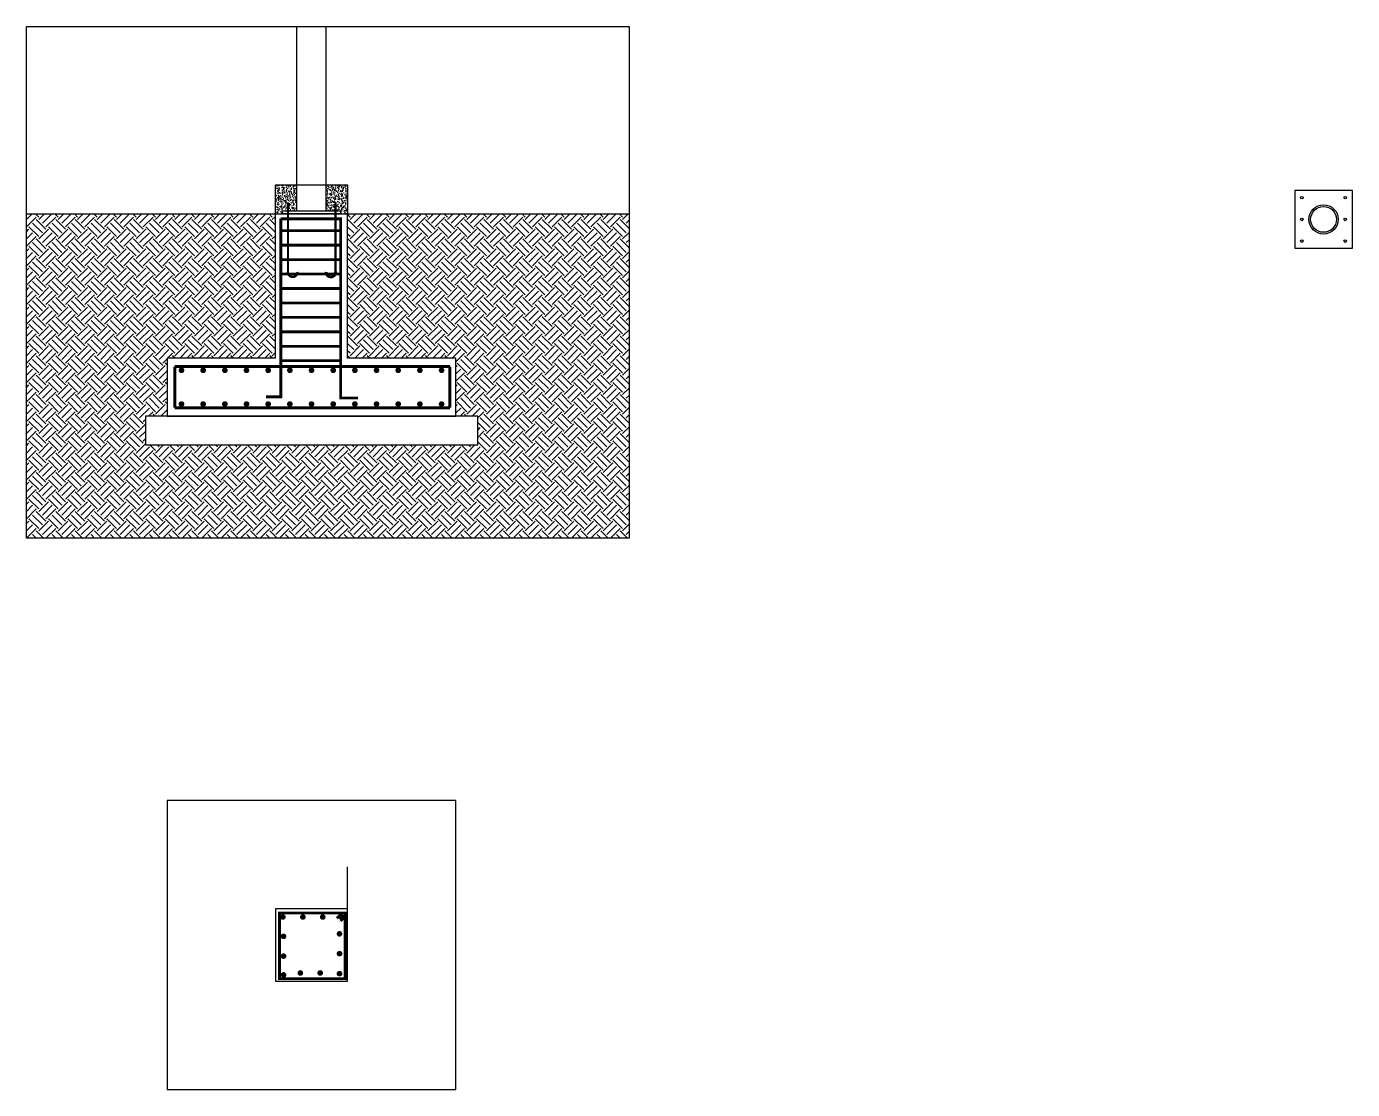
# Model space of a CAD drawing. Extents: x 28691 to 190833, y -3655 to 80068.
# Drawn here: x 28691 to 37867, y 27386 to 34743 of the extents above; entities that cross this region are included whole.
import ezdxf

# ---------------------------------------------------------------- set-up
doc = ezdxf.new("R2010")
doc.units = 0
doc.header["$LTSCALE"] = 10
doc.header["$MEASUREMENT"] = 0
doc.linetypes.add('DASH', pattern=[0.35, 0.25, -0.1])

msp = doc.modelspace()

# ---------------------------------------------------------------- hatches: boundary and pattern name
h = msp.add_hatch()
h.set_pattern_fill('AR-CONC', color=8, scale=20, style=0)
h.set_pattern_definition([(50, (28690.588, 31201.844), (36.43693, -3.18782), [3.81, -41.91]), (355, (28690.59, 31201.844), (-7.04857, 38.21133), [3.048, -33.528]), (100.451, (28693.625, 31201.58), (29.3885, 35.02334), [3.238, -35.618]), (46.1842, (28690.59, 31212.004), (54.2158, -8.40847), [5.715, -62.865]), (96.6356, (28695.106, 31211.303), (47.48085, 49.4851), [4.857, -53.427]), (351.184, (28690.59, 31212.004), (47.4809, 49.485), [4.572, -50.292]), (21, (28695.668, 31209.464), (30.32298, -20.4531), [3.81, -41.91]), (326, (28695.67, 31209.464), (12.3604, 36.8376), [3.048, -33.528]), (71.4514, (28698.195, 31207.76), (42.6833, 16.38457), [3.238, -35.618]), (37.5, (28690.588, 31201.844), (0.61772, 16.91101), [0, -33.1216, 0, -34.036, 0, -33.655]), (7.5, (28690.588, 31201.844), (13.36393, 20.03611), [0, -19.4056, 0, -32.3596, 0, -12.827]), (327.5, (28679.26, 31201.844), (27.11812, -1.14575), [0, -12.7, 0, -39.624, 0, -52.578]), (317.5, (28674.18, 31201.844), (29.62584, 5.0853), [0, -16.51, 0, -26.3144, 0, -37.338])])
h.paths.add_polyline_path([(30412.963, 33447.061), (30462.963, 33447.061), (30462.963, 33467.061), (30561.463, 33467.061), (30561.463, 33647.061), (30412.963, 33647.061)])
h.paths.add_polyline_path([(30764.463, 33467.061), (30862.963, 33467.061), (30862.963, 33447.061), (30912.963, 33447.061), (30912.963, 33647.061), (30764.463, 33647.061)])
h = msp.add_hatch()
h.set_pattern_fill('EARTH', color=8, scale=30, angle=45, style=0)
h.set_pattern_definition([(45, (28690.59, 31201.84), (1e-14, 134.7038), [95.25, -95.25]), (45, (28665.33, 31227.1), (1e-14, 134.7038), [95.25, -95.25]), (45, (28640.07, 31252.36), (1e-14, 134.7038), [95.25, -95.25]), (135, (28640.07, 31269.2), (-134.7038, 1e-14), [95.25, -95.25]), (135, (28665.33, 31294.45), (-134.7038, 1e-14), [95.25, -95.25]), (135, (28690.59, 31319.71), (-134.7038, 1e-14), [95.25, -95.25])])
h.paths.add_polyline_path([(32861.408, 33447.061), (30912.963, 33447.061), (30912.963, 32447.061), (31662.963, 32447.061), (31662.963, 32047.061), (31812.963, 32047.061), (31812.963, 31847.061), (29512.963, 31847.061), (29512.963, 32047.061), (29662.963, 32047.061), (29662.963, 32447.061), (30412.963, 32447.061), (30412.963, 33447.061), (28690.588, 33447.061), (28690.588, 31201.844), (32861.408, 31201.844)])

# ---------------------------------------------------------------- linework, layer by layer
at = {"color": 3}
msp.add_line((30912.963, 28635.812), (30912.963, 28926.691), dxfattribs=at)
at = {"color": 1, "linetype": 'DASH'}
msp.add_lwpolyline([(28690.588, 34743.485), (32861.408, 34743.485), (32861.408, 31201.844), (28690.588, 31201.844)], close=True, dxfattribs=at)
at = {"color": 6}
for points in [[(30561.463, 33467.061), (30561.463, 34743.485)], [(30764.463, 33467.061), (30764.463, 34743.485)], [(37467.408, 33608.584), (37467.408, 33208.584), (37867.408, 33208.584), (37867.408, 33608.584), (37467.408, 33608.584)]]:
    msp.add_lwpolyline(points, dxfattribs=at)
at = {"color": 4}
for points in [[(30412.963, 33447.061), (30412.963, 33647.061), (30912.963, 33647.061), (30912.963, 33447.061)], [(28690.588, 33447.061), (30412.963, 33447.061)], [(30412.963, 32447.061), (30412.963, 33447.061)], [(30412.963, 33447.061), (30912.963, 33447.061)], [(30912.963, 32447.061), (30912.963, 33447.061)], [(30912.963, 33447.061), (32861.408, 33447.061)], [(29662.963, 32047.061), (31662.963, 32047.061), (31662.963, 32447.061), (30912.963, 32447.061)], [(30412.963, 32447.061), (29662.963, 32447.061), (29662.963, 32047.061)], [(31812.963, 32047.061), (29512.963, 32047.061), (29512.963, 31847.061), (31812.963, 31847.061), (31812.963, 31847.061), (31812.963, 32047.061)]]:
    msp.add_lwpolyline(points, dxfattribs=at)
at = {"color": 6}
for points, const_width in [([(30500.224, 33526.317), (30500.224, 33447.061), (30500.224, 33047.061)], 16), ([(30829.229, 33526.317), (30829.229, 33447.061), (30829.229, 33047.061)], 16), ([(30450.588, 33412.449), (30450.588, 32180.221), (30346.96, 32180.221)], 19.462), ([(30450.588, 33412.449), (30864.874, 33412.449), (30864.874, 32171.578), (30984.08, 32171.578)], 19.462), ([(30450.588, 33330.223), (30864.874, 33330.223)], 19.462), ([(30450.588, 33230.223), (30864.874, 33230.223)], 19.462), ([(30450.588, 33130.223), (30864.874, 33130.223)], 19.462), ([(30450.588, 33030.223), (30864.874, 33030.223)], 19.462), ([(30450.588, 32930.223), (30864.874, 32930.223)], 19.462), ([(30450.588, 32830.223), (30864.874, 32830.223)], 19.462), ([(30450.588, 32730.223), (30864.874, 32730.223)], 19.462), ([(30450.588, 32630.223), (30864.874, 32630.223)], 19.462), ([(30450.588, 32530.223), (30864.874, 32530.223)], 19.462), ([(29717.019, 32389.713), (31620.762, 32389.713)], 19.462), ([(29717.019, 32389.713), (29717.019, 32104.409)], 19.462), ([(30450.588, 32430.223), (30864.874, 32430.223)], 19.462), ([(31620.762, 32389.713), (31620.762, 32104.409)], 19.462), ([(29717.019, 32104.409), (31620.762, 32104.409)], 19.462), ([(30874.511, 28607.195), (30837.695, 28570.379)], 19.462), ([(30895.822, 28585.296), (30862.74, 28552.214)], 19.462)]:
    msp.add_lwpolyline(points, dxfattribs=dict(at, const_width=const_width))
msp.add_lwpolyline([(30862.963, 33447.061), (30462.963, 33447.061), (30462.963, 33467.061), (30862.963, 33467.061)], close=True, dxfattribs=at)
for points, const_width in [([(30500.224, 33047.061, 1.1042993), (30565.416, 33045.133, -1.29796623)], 16), ([(30829.229, 33047.061, -1.1042993), (30764.038, 33045.133, 1.29796623)], 19.462)]:
    msp.add_lwpolyline(points, format="xyb", dxfattribs=dict(at, const_width=const_width))
at = {"color": 6, "const_width": 19.462}
for points in [[(29753.427, 32363.928, -1), (29772.888, 32363.928, -1)], [(29903.427, 32363.928, -1), (29922.888, 32363.928, -1)], [(30053.427, 32363.928, -1), (30072.888, 32363.928, -1)], [(30203.427, 32363.928, -1), (30222.888, 32363.928, -1)], [(30353.427, 32363.928, -1), (30372.888, 32363.928, -1)], [(30503.427, 32363.928, -1), (30522.888, 32363.928, -1)], [(30503.427, 32363.928, -1), (30522.888, 32363.928, -1)], [(30653.427, 32363.928, -1), (30672.888, 32363.928, -1)], [(30803.427, 32363.928, -1), (30822.888, 32363.928, -1)], [(30953.427, 32363.928, -1), (30972.888, 32363.928, -1)], [(31103.427, 32363.928, -1), (31122.888, 32363.928, -1)], [(31253.427, 32363.928, -1), (31272.888, 32363.928, -1)], [(31403.427, 32363.928, -1), (31422.888, 32363.928, -1)], [(31403.427, 32363.928, -1), (31422.888, 32363.928, -1)], [(31553.427, 32363.928, -1), (31572.888, 32363.928, -1)], [(29753.427, 32130.194, 1), (29772.888, 32130.194, 1)], [(29903.427, 32130.194, 1), (29922.888, 32130.194, 1)], [(30053.427, 32130.194, 1), (30072.888, 32130.194, 1)], [(30203.427, 32130.194, 1), (30222.888, 32130.194, 1)], [(30353.427, 32130.194, 1), (30372.888, 32130.194, 1)], [(30503.427, 32130.194, 1), (30522.888, 32130.194, 1)], [(30503.427, 32130.194, 1), (30522.888, 32130.194, 1)], [(30653.427, 32130.194, 1), (30672.888, 32130.194, 1)], [(30803.427, 32130.194, 1), (30822.888, 32130.194, 1)], [(30953.427, 32130.194, 1), (30972.888, 32130.194, 1)], [(31103.427, 32130.194, 1), (31122.888, 32130.194, 1)], [(31253.427, 32130.194, 1), (31272.888, 32130.194, 1)], [(31403.427, 32130.194, 1), (31422.888, 32130.194, 1)], [(31403.427, 32130.194, 1), (31422.888, 32130.194, 1)], [(31553.427, 32130.194, 1), (31572.888, 32130.194, 1)], [(30454.871, 28579.611, 1), (30474.333, 28579.611, 1)], [(30593.538, 28579.611, 1), (30613, 28579.611, 1)], [(30730.876, 28579.611, 1), (30750.338, 28579.611, 1)], [(30860.385, 28579.611, 1), (30879.847, 28579.611, 1)], [(30469.481, 28455.554, -1), (30469.481, 28436.092, -1)], [(30856.761, 28453.725, -1), (30856.761, 28473.187, -1)], [(30469.481, 28318.215, -1), (30469.481, 28298.754, -1)], [(30856.761, 28316.387, -1), (30856.761, 28335.849, -1)], [(30469.481, 28188.706, -1), (30469.481, 28169.245, -1)], [(30595.366, 28192.33, 1), (30575.904, 28192.33, 1)], [(30732.704, 28192.33, 1), (30713.242, 28192.33, 1)], [(30856.761, 28177.721, -1), (30856.761, 28197.182, -1)]]:
    msp.add_lwpolyline(points, format="xyb", close=True, dxfattribs=at)
at = {"color": 4}
for points in [[(29662.963, 27385.812), (31662.963, 27385.812), (31662.963, 29385.812), (29662.963, 29385.812)], [(30412.963, 28135.812), (30912.963, 28135.812), (30912.963, 28635.812), (30412.963, 28635.812)]]:
    msp.add_lwpolyline(points, close=True, dxfattribs=at)
at = {"color": 6, "const_width": 19.462}
msp.add_lwpolyline([(30441.896, 28607.195), (30895.822, 28607.195), (30895.822, 28153.269), (30441.896, 28153.269)], close=True, dxfattribs=at)
for centre, radius in [((37517.408, 33558.584), 9), ((37667.408, 33408.584), 101.5), ((37667.408, 33408.584), 89.5), ((37817.408, 33558.584), 9), ((37517.408, 33408.584), 9), ((37817.408, 33408.584), 9), ((37517.408, 33258.584), 9), ((37817.408, 33258.584), 9)]:
    msp.add_circle(centre, radius)

doc.saveas('drawing.dxf')
